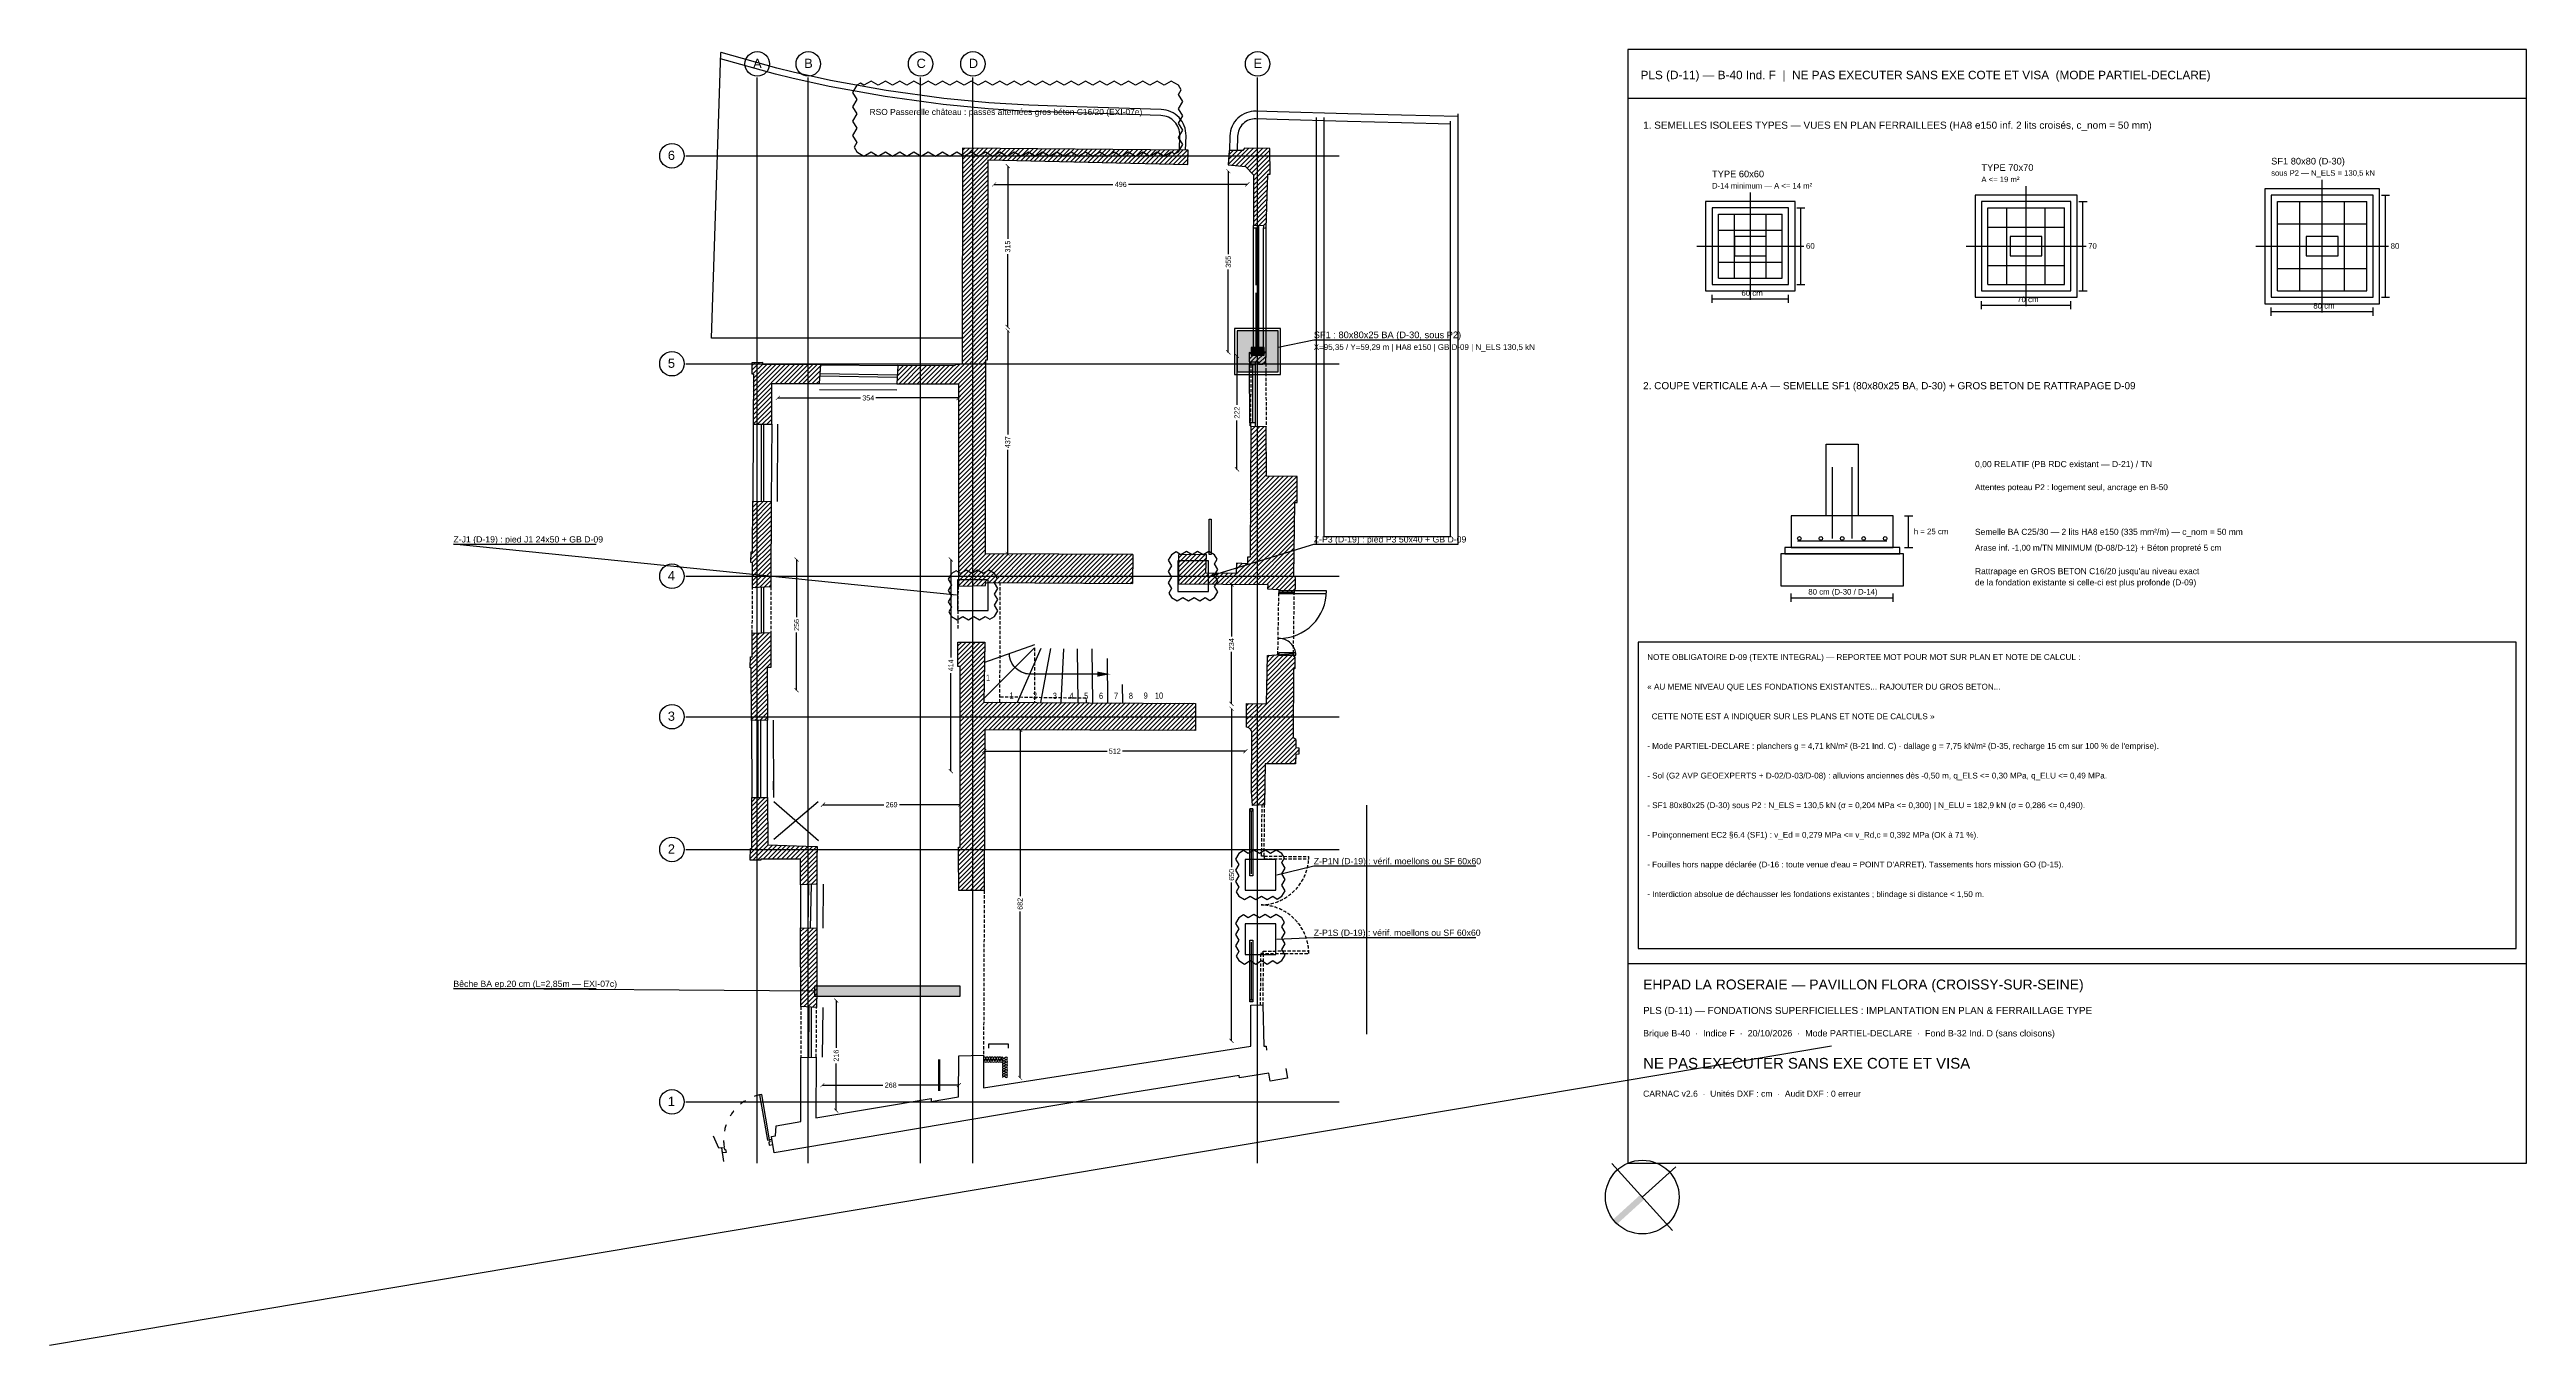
# Model space of a CAD drawing. Header units: centimetres. Extents: x 7169 to 12020, y 3983 to 6520.
import ezdxf

# ---------------------------------------------------------------- set-up
doc = ezdxf.new("R2010")
doc.units = ezdxf.units.CM
doc.linetypes.add('CACHE', pattern=[9.525, 6.35, -3.175])
doc.linetypes.add('PROJECTION', pattern=[0.3, 0.12, -0.18])
for name, color, linetype in [('010_mur', 8, 'Continuous'), ('030_menuiserie', 9, 'Continuous'), ('070_trait-fin', 9, 'Continuous'), ('075_cotation', 9, 'Continuous'), ('097_traits-fins-005', 4, 'Continuous'), ('FOND-ACIER-INF', 3, 'Continuous'), ('FOND-ACIER-SUP', 4, 'Continuous'), ('FOND-AXES', 1, 'Continuous'), ('FOND-CARTOUCHE', 7, 'Continuous'), ('FOND-COFFRAGE', 5, 'Continuous'), ('FOND-COTATION', 8, 'Continuous'), ('FOND-GROS-BETON', 30, 'Continuous'), ('FOND-HABILLAGE-TEXTE', 7, 'Continuous'), ('FOND-HYP-D19', 6, 'Continuous')]:
    doc.layers.add(name, color=color, linetype=linetype)
doc.styles.add('ARIAL', font='arial.ttf')
doc.styles.add('clem', font='swissc.ttf')
doc.styles.get("Standard").update_dxf_attribs({"font": 'arial.ttf'})
doc.dimstyles.get("Standard").update_dxf_attribs({"dimtxt": 10, "dimasz": 8, "dimexe": 50, "dimexo": 20, "dimgap": 4, "dimtad": 1, "dimdec": 0, "dimrnd": 0.5, "dimzin": 9, "dimtxsty": 'Standard', "dimblk": 'ARCHTICK', "dimcen": 0, "dimse1": 1, "dimse2": 1, "dimclrd": 4, "dimclre": 4, "dimclrt": 4, "dimazin": 3, "dimtfac": 1, "dimtdec": 0, "dimtmove": 2, "dimatfit": 3, "dimldrblk": 'NONE', "dimlwd": -1})
pattern_1 = [(45.21487, (-11671.396, -4335.0017), (-4.5069355, 4.4732575), [])]

msp = doc.modelspace()

# ---------------------------------------------------------------- texts
at = {"layer": '070_trait-fin', "style": 'clem'}
for s, p in [('1', (9003.1, 5284.2)), ('1', (9049.2, 5249.5)), ('2', (9095, 5249.5)), ('3', (9134, 5248.9)), ('4', (9166.6, 5248.9)), ('5', (9195.3, 5248.9)), ('6', (9224.4, 5248.9)), ('7', (9253.9, 5248.9)), ('8', (9282.9, 5248.9)), ('9', (9311.9, 5249.3)), ('10', (9334, 5249.3))]:
    msp.add_text(s, height=12, dxfattribs=at).set_placement(p)
at = {"layer": 'FOND-ACIER-INF'}
msp.add_text('Semelle BA C25/30 — 2 lits HA8 e150 (335 mm²/m) — c_nom = 50 mm', height=11.8, dxfattribs=at).set_placement((10940, 5570))
at = {"layer": 'FOND-ACIER-SUP'}
msp.add_text('Attentes poteau P2 : logement seul, ancrage en B-50', height=11.5, dxfattribs=at).set_placement((10940, 5657.5))
at = {"layer": 'FOND-AXES'}
for s, height, p in [('A', 18, (8547, 6484)), ('B', 18, (8647, 6484)), ('C', 18, (8867, 6484)), ('D', 18, (8969.5, 6484)), ('E', 18, (9527, 6484)), ('PLS (D-11) — B-40 Ind. F  |  NE PAS EXECUTER SANS EXE COTE ET VISA  (MODE PARTIEL-DECLARE)', 16.5, (10285, 6462)), ('6', 18, (8380, 6304)), ('5', 18, (8380, 5897)), ('0,00 RELATIF (PB RDC existant — D-21) / TN', 12, (10940, 5702.5)), ('4', 18, (8380, 5481)), ('NOTE OBLIGATOIRE D-09 (TEXTE INTEGRAL) — REPORTEE MOT POUR MOT SUR PLAN ET NOTE DE CALCUL :', 11.4, (10298, 5325)), ('« AU MEME NIVEAU QUE LES FONDATIONS EXISTANTES... RAJOUTER DU GROS BETON...', 11.4, (10298, 5267)), ('3', 18, (8380, 5206)), ('  CETTE NOTE EST A INDIQUER SUR LES PLANS ET NOTE DE CALCULS »', 11.4, (10298, 5209)), ('2', 18, (8380, 4946.1)), ('NE PAS EXECUTER SANS EXE COTE ET VISA', 21, (10290, 4525)), ('1', 18, (8380, 4452))]:
    msp.add_text(s, height=height, dxfattribs=at).set_placement(p)
at = {"layer": 'FOND-CARTOUCHE'}
for s, height, p in [('EHPAD LA ROSERAIE — PAVILLON FLORA (CROISSY-SUR-SEINE)', 19.5, (10290, 4680)), ('PLS (D-11) — FONDATIONS SUPERFICIELLES : IMPLANTATION EN PLAN & FERRAILLAGE TYPE', 13.8, (10290, 4632)), ('Brique B-40  ·  Indice F  ·  20/10/2026  ·  Mode PARTIEL-DECLARE  ·  Fond B-32 Ind. D (sans cloisons)', 12.5, (10290, 4588)), ('CARNAC v2.6  ·  Unités DXF : cm  ·  Audit DXF : 0 erreur', 12, (10290, 4470))]:
    msp.add_text(s, height=height, dxfattribs=at).set_placement(p)
at = {"layer": 'FOND-COFFRAGE'}
for s, height, p in [('SF1 80x80 (D-30)', 13, (11520, 6295)), ('TYPE 60x60', 13, (10425, 6270)), ('TYPE 70x70', 13, (10952.5, 6282.5)), ('SF1 : 80x80x25 BA (D-30, sous P2)', 13, (9645, 5955)), ('Arase inf. -1,00 m/TN MINIMUM (D-08/D-12) + Béton propreté 5 cm', 11.5, (10940, 5539)), ('Bêche BA ep.20 cm (L=2,85m — EXI-07c)', 12.2, (7960, 4685))]:
    msp.add_text(s, height=height, dxfattribs=at).set_placement(p)
at = {"layer": 'FOND-COTATION'}
for s, p in [('60', (10609, 6130)), ('70', (11161.5, 6130)), ('80', (11754, 6130)), ('60 cm', (10482.5, 6038)), ('70 cm', (11022.5, 6025.5)), ('80 cm', (11602.5, 6013)), ('h = 25 cm', (10820, 5571.2)), ('80 cm (D-30 / D-14)', (10613.5, 5453))]:
    msp.add_text(s, height=11, dxfattribs=at).set_placement(p)
at = {"layer": 'FOND-GROS-BETON'}
for s, p in [('RSO Passerelle château : passes alternées gros béton C16/20 (EXI-07e)', (8775, 6392)), ('de la fondation existante si celle-ci est plus profonde (D-09)', (10940, 5471)), ("Rattrapage en GROS BETON C16/20 jusqu'au niveau exact", (10940, 5493))]:
    msp.add_text(s, height=11.8, dxfattribs=at).set_placement(p)
at = {"layer": 'FOND-HABILLAGE-TEXTE'}
for s, height, p in [('1. SEMELLES ISOLEES TYPES — VUES EN PLAN FERRAILLEES (HA8 e150 inf. 2 lits croisés, c_nom = 50 mm)', 14, (10290, 6365)), ('D-14 minimum — A <= 14 m²', 10.8, (10425, 6248)), ('A <= 19 m²', 10.8, (10952.5, 6260.5)), ('sous P2 — N_ELS = 130,5 kN', 10.8, (11520, 6273)), ('X=95,35 / Y=59,29 m | HA8 e150 | GB D-09 | N_ELS 130,5 kN', 11.2, (9645, 5932)), ('2. COUPE VERTICALE A-A — SEMELLE SF1 (80x80x25 BA, D-30) + GROS BETON DE RATTRAPAGE D-09', 14, (10290, 5855)), ("- Mode PARTIEL-DECLARE : planchers g = 4,71 kN/m² (B-21 Ind. C) · dallage g = 7,75 kN/m² (D-35, recharge 15 cm sur 100 % de l'emprise).", 11.4, (10298, 5151)), ('- Sol (G2 AVP GEOEXPERTS + D-02/D-03/D-08) : alluvions anciennes dès -0,50 m, q_ELS <= 0,30 MPa, q_ELU <= 0,49 MPa.', 11.4, (10298, 5093)), ('- SF1 80x80x25 (D-30) sous P2 : N_ELS = 130,5 kN (σ = 0,204 MPa <= 0,300) | N_ELU = 182,9 kN (σ = 0,286 <= 0,490).', 11.4, (10298, 5035)), ('- Poinçonnement EC2 §6.4 (SF1) : v_Ed = 0,279 MPa <= v_Rd,c = 0,392 MPa (OK à 71 %).', 11.4, (10298, 4977)), ("- Fouilles hors nappe déclarée (D-16 : toute venue d'eau = POINT D'ARRET). Tassements hors mission GO (D-15).", 11.4, (10298, 4919)), ('- Interdiction absolue de déchausser les fondations existantes ; blindage si distance < 1,50 m.', 11.4, (10298, 4861))]:
    msp.add_text(s, height=height, dxfattribs=at).set_placement(p)
at = {"layer": 'FOND-HYP-D19'}
for s, p in [('Z-J1 (D-19) : pied J1 24x50 + GB D-09', (7960, 5555)), ('Z-P3 (D-19) : pied P3 50x40 + GB D-09', (9645, 5555)), ('Z-P1N (D-19) : vérif. moellons ou SF 60x60', (9645, 4925)), ('Z-P1S (D-19) : vérif. moellons ou SF 60x60', (9645, 4785))]:
    msp.add_text(s, height=12.2, dxfattribs=at).set_placement(p)

# ---------------------------------------------------------------- blocks, each defined once
blk = doc.blocks.new('*U1201')
for points in [[(0.05, -0.042), (0.05, 0), (0, 0), (0, -0.072), (0.035, -0.072), (0.035, -0.042)], [(0.065, -0.072), (0.035, -0.072), (0.035, -0.721), (0.065, -0.721)], [(0.668, -0.042), (0.668, 0), (0.718, 0), (0.718, -0.072), (0.683, -0.072), (0.683, -0.042)]]:
    blk.add_lwpolyline(points, close=True)
at = {"linetype": 'PROJECTION', "ltscale": 0.75}
blk.add_arc((0.035, -0.073), 0.648, 271.6999, 0.0451, dxfattribs=at)
blk = doc.blocks.new('Murs porteurs selon geometre projet')
at = {"layer": '010_mur'}
h = blk.add_hatch(dxfattribs=at)
h.set_pattern_fill('ANSI31', color=4, scale=2, angle=0.2149)
h.set_pattern_definition(pattern_1)
edge = h.paths.add_edge_path()
edge.add_line((-2690.4, 1231.6), (-2691.2, 1611.5))
edge.add_line((-2691.2, 1611.5), (-2687.8, 1611.5))
edge.add_line((-2687.8, 1611.5), (-2687.8, 1622.5))
edge.add_line((-2687.8, 1622.5), (-2688.1, 2002.9))
edge.add_line((-2688.1, 2002.9), (-2296.6, 1995))
edge.add_line((-2296.6, 1995), (-2296.1, 2023.3))
edge.add_line((-2296.1, 2023.3), (-2738, 2025.7))
edge.add_line((-2738, 2025.7), (-2737.5, 1602.6))
edge.add_line((-2737.5, 1602.6), (-2751, 1601.5))
edge.add_line((-2751, 1601.5), (-2751.6, 1599.2))
edge.add_line((-2751.6, 1599.2), (-2863.1, 1599.6))
edge.add_line((-2863.1, 1599.6), (-2865, 1564))
edge.add_line((-2865, 1564), (-2812.9, 1564))
edge.add_line((-2812.9, 1564), (-2744, 1564.3))
edge.add_line((-2744, 1564.3), (-2743.6, 1435.3))
edge.add_line((-2743.6, 1435.3), (-2743.1, 1231.5))
edge.add_line((-2743.1, 1231.5), (-2690.5, 1231.6))
h = blk.add_hatch(dxfattribs=at)
h.set_pattern_fill('ANSI31', color=4, scale=2, angle=0.2149)
h.set_pattern_definition(pattern_1)
h.paths.add_polyline_path([(-2168, 1876.3), (-2147.9, 1877.1), (-2148, 1871.7), (-2142.6, 1871.4), (-2140.1, 1976.7), (-2135.7, 1976.8), (-2136.1, 2027.4), (-2185.7, 2027.4), (-2189, 2022.9), (-2216.2, 2023.2), (-2217.6, 1994.6), (-2183.9, 1992), (-2168, 1975.6)])
h = blk.add_hatch(dxfattribs=at)
h.set_pattern_fill('ANSI31', color=4, scale=2, angle=0.2149)
h.set_pattern_definition(pattern_1)
h.paths.add_polyline_path([(-3146.2, 1483.5), (-3109.8, 1483.8), (-3109.7, 1563.6), (-3016.4, 1563.7), (-3013.7, 1600.2), (-3126.8, 1600.6), (-3127.9, 1604.3), (-3149, 1603.9), (-3149, 1582.1), (-3146.1, 1581.8)])
at = {"layer": '010_mur', "lineweight": 5}
h = blk.add_hatch(dxfattribs=at)
h.set_pattern_fill('ANSI31', color=4, scale=2, angle=0.2149)
h.set_pattern_definition(pattern_1)
h.paths.add_polyline_path([(-2175.2, 1627.8), (-2175.3, 1609.2), (-2156.6, 1609.1), (-2156.6, 1605.1), (-2148.2, 1605), (-2148.1, 1607.1), (-2142.8, 1606.8), (-2141.9, 1628.5), (-2148.1, 1629), (-2148.6, 1626.7)])
at = {"layer": '010_mur'}
h = blk.add_hatch(dxfattribs=at)
h.set_pattern_fill('ANSI31', color=4, scale=2, angle=0.2149)
h.set_pattern_definition(pattern_1)
h.paths.add_polyline_path([(-2402.1, 1174.5), (-2402.1, 1231.5), (-2690.5, 1231.6), (-2743.1, 1231.5), (-2743, 1168.1), (-2689.7, 1169.7), (-2689.6, 1175.2)])
h.paths.add_polyline_path([(-2311.9, 1231.4), (-2311.9, 1174.1), (-2137.3, 1173.5), (-2137.4, 1165.4), (-2115.1, 1163.6), (-2115.3, 1158.5), (-2085, 1158.7), (-2084.9, 1163.1), (-2082.9, 1165.1), (-2083, 1187.2), (-2086.2, 1189.8), (-2084.6, 1334.1), (-2080.1, 1334.5), (-2080.2, 1385.4), (-2140.1, 1385.4), (-2141.3, 1482.5), (-2171.6, 1483), (-2172.1, 1226.7), (-2176.8, 1226.9), (-2177.1, 1214.1), (-2198.3, 1215.1), (-2198.9, 1195), (-2258.6, 1195.1), (-2257.3, 1231.6)])
h = blk.add_hatch(dxfattribs=at)
h.set_pattern_fill('ANSI31', color=4, scale=2, angle=0.2149)
h.set_pattern_definition(pattern_1)
h.paths.add_polyline_path([(-3146.2, 1163.3), (-3146.2, 1212.5), (-3149.8, 1212.7), (-3149.1, 1233.4), (-3146.3, 1233.6), (-3146.3, 1332.6), (-3110, 1332.5), (-3110.2, 1165.1)])
h = blk.add_hatch(dxfattribs=at)
h.set_pattern_fill('ANSI31', color=4, scale=2, angle=0.2149)
h.set_pattern_definition(pattern_1)
h.paths.add_polyline_path([(-3109.7, 1007.7), (-3109.7, 1024.5), (-3110.3, 1075.8), (-3146.3, 1074.4), (-3146.4, 1028.5), (-3149.4, 1028.3), (-3150.4, 1006.7), (-3148, 1006.5), (-3147.3, 903.4), (-3116, 904.4), (-3116.6, 1007.6)])
h = blk.add_hatch(dxfattribs=at)
h.set_pattern_fill('ANSI31', color=4, scale=2, angle=0.2149)
h.set_pattern_definition(pattern_1)
edge = h.paths.add_edge_path()
edge.add_line((-2177.9, 940.2), (-2138.4, 940.1))
edge.add_line((-2138.4, 940.1), (-2137.2, 1034.8))
edge.add_line((-2137.2, 1034.8), (-2086.3, 1039))
edge.add_line((-2086.3, 1039), (-2086.4, 1034.4))
edge.add_line((-2086.4, 1034.4), (-2083.9, 1032))
edge.add_line((-2083.9, 1032), (-2083.6, 1009.2))
edge.add_line((-2083.6, 1009.2), (-2086.1, 1007.6))
edge.add_line((-2086.1, 1007.6), (-2086.4, 874.9))
edge.add_arc((-2083, 876.4), 3.71, 204.38, 256.8367)
edge.add_arc((-2084.7, 869.3), 3.64, -0.6892, 76.8367, ccw=False)
edge.add_line((-2081, 869.2), (-2080.8, 854.8))
edge.add_line((-2080.8, 854.8), (-2074.8, 854.2))
edge.add_line((-2074.8, 854.2), (-2075, 841.6))
edge.add_line((-2075, 841.6), (-2081, 840.8))
edge.add_line((-2081, 840.8), (-2081.6, 822.5))
edge.add_line((-2081.6, 822.5), (-2141.2, 822.7))
edge.add_line((-2141.2, 822.7), (-2141.6, 741.9))
edge.add_line((-2141.6, 741.9), (-2165.7, 740.7))
edge.add_line((-2165.7, 740.7), (-2167.7, 767.9))
edge.add_line((-2167.7, 767.9), (-2167.4, 879.3))
edge.add_arc((-2179.1, 882.2), 12.1, 346.1269, 443.5219)
edge.add_line((-2177.7, 894.2), (-2177.9, 940.2))
h.paths.add_polyline_path([(-2737.4, 657), (-2738.9, 1010.5), (-2743.4, 1010.5), (-2743.5, 1024.6), (-2743.4, 1058.6), (-2690.8, 1058.7), (-2692.2, 941.1), (-2277.5, 940.4), (-2277.3, 887), (-2601.4, 887.2), (-2690.1, 887.2), (-2690.2, 572.6), (-2740.2, 572.2), (-2740.5, 643.2), (-2740.6, 657)])
h = blk.add_hatch(dxfattribs=at)
h.set_pattern_fill('ANSI31', color=4, scale=2, angle=0.2149)
h.set_pattern_definition(pattern_1)
h.paths.add_polyline_path([(-3017.6, 657.2), (-3018, 634.4), (-3017.9, 583.4), (-3049.8, 582.3), (-3050.1, 632.4), (-3127.8, 632.4), (-3128, 630.1), (-3149.1, 630.3), (-3148.5, 652.7), (-3145.5, 652.8), (-3146.2, 753), (-3115.1, 752.9), (-3114.5, 660), (-3021.1, 657.1)])
at = {"layer": '010_mur', "lineweight": 5}
h = blk.add_hatch(dxfattribs=at)
h.set_pattern_fill('ANSI31', color=4, scale=2, angle=0.2149)
h.set_pattern_definition(pattern_1)
h.paths.add_polyline_path([(-3017.3, 375), (-3017.5, 342.5), (-3048.7, 343.9), (-3049.4, 497.7), (-3017.8, 497.6), (-3017.6, 382.3)])
at = {"layer": '010_mur', "flags": 128}
for points in [[(-2690.4, 1231.6), (-2691.2, 1611.5), (-2687.8, 1611.5), (-2687.8, 1622.5), (-2688.1, 2002.9), (-2296.6, 1995), (-2296.1, 2023.3), (-2738, 2025.7), (-2737.5, 1602.6), (-2751, 1601.5), (-2751.6, 1599.2), (-2863.1, 1599.6), (-2865, 1564), (-2812.9, 1564), (-2744, 1564.3), (-2743.6, 1435.3), (-2743.1, 1231.5)], [(-2311.9, 1174), (-2137.3, 1173.5), (-2137.4, 1165.4), (-2115.1, 1163.6), (-2115.3, 1158.5), (-2085, 1158.7), (-2084.9, 1163.1), (-2082.9, 1165.1), (-2083, 1187.2), (-2086.2, 1189.8), (-2084.6, 1334.1), (-2080.1, 1334.5), (-2080.2, 1385.4), (-2140.1, 1385.4), (-2141.3, 1482.5), (-2171.6, 1483), (-2172.1, 1226.7), (-2176.8, 1226.9), (-2177.1, 1214.1), (-2198.3, 1215.1), (-2198.9, 1195), (-2258.6, 1195.1), (-2257.3, 1231.6), (-2311.9, 1231.3)], [(-3146.2, 1163.3), (-3146.2, 1212.5), (-3149.8, 1212.7), (-3149.1, 1233.4), (-3146.3, 1233.6), (-3146.3, 1332.6), (-3110, 1332.5), (-3110.2, 1165.1), (-3146.2, 1163.3)], [(-2743.1, 1231.5), (-2743, 1168.1), (-2689.7, 1169.7)], [(-2401.9, 1231.3), (-2690.5, 1231.6)], [(-2401.9, 1231.3), (-2401.9, 1174.3)], [(-2311.9, 1231.3), (-2311.9, 1174)], [(-2689.7, 1169.7), (-2689.6, 1175.2), (-2401.9, 1174.3)], [(-3147.3, 903.4), (-3148, 1006.5), (-3150.4, 1006.7), (-3149.4, 1028.3), (-3146.4, 1028.5), (-3146.3, 1074.4), (-3110.3, 1075.8), (-3109.7, 1024.5), (-3109.7, 1007.7), (-3116.6, 1007.6)], [(-2737.4, 657), (-2738.9, 1010.5), (-2743.4, 1010.5), (-2743.5, 1024.6), (-2743.4, 1058.6), (-2690.8, 1058.7), (-2692.2, 941.1), (-2277.5, 940.4), (-2277.3, 887), (-2690.1, 887.2), (-2690.2, 572.6), (-2740.2, 572.2), (-2740.5, 643.2), (-2740.6, 657), (-2737.4, 657)], [(-3116.6, 1007.6), (-3116, 904.4), (-3147.3, 903.4)], [(-2690.6, 659.5), (-2690.1, 659.5)], [(-3017.3, 375), (-3017.5, 342.5), (-3048.7, 343.9), (-3049.4, 497.7), (-3017.8, 497.6), (-3017.6, 382.3), (-3017.3, 375)]]:
    blk.add_lwpolyline(points, dxfattribs=at)
for points in [[(-2168, 1876.3), (-2147.9, 1877.1), (-2148, 1871.7), (-2142.6, 1871.4), (-2140.1, 1976.7), (-2135.7, 1976.8), (-2136.1, 2027.4), (-2185.7, 2027.4), (-2189, 2022.9), (-2216.2, 2023.2), (-2217.6, 1994.6), (-2183.9, 1992), (-2168, 1975.6)], [(-3146.2, 1483.5), (-3109.8, 1483.8), (-3109.7, 1563.6), (-3016.4, 1563.7), (-3013.7, 1600.2), (-3126.8, 1600.6), (-3127.9, 1604.3), (-3149, 1603.9), (-3149, 1582.1), (-3146.1, 1581.8)], [(-2175.2, 1627.8), (-2175.3, 1609.2), (-2156.6, 1609.1), (-2156.6, 1605.1), (-2148.2, 1605), (-2148.1, 1607.1), (-2142.8, 1606.8), (-2141.9, 1628.5), (-2148.1, 1629), (-2148.6, 1626.7)], [(-3017.6, 657.2), (-3018, 634.4), (-3017.9, 583.4), (-3049.8, 582.3), (-3050.1, 632.4), (-3127.8, 632.4), (-3128, 630.1), (-3149.1, 630.3), (-3148.5, 652.7), (-3145.5, 652.8), (-3146.2, 753), (-3115.1, 752.9), (-3114.5, 660), (-3021.1, 657.1)]]:
    blk.add_lwpolyline(points, close=True, dxfattribs=at)
blk.add_lwpolyline([(-2177.9, 940.2), (-2138.4, 940.1), (-2137.2, 1034.8), (-2086.3, 1039), (-2086.4, 1034.4), (-2083.9, 1032), (-2083.6, 1009.2), (-2086.1, 1007.6), (-2086.4, 874.9, 0.232968), (-2083.9, 872.8, -0.351792), (-2081, 869.2), (-2080.8, 854.8), (-2074.8, 854.2), (-2075, 841.6), (-2081, 840.8), (-2081.6, 822.5), (-2141.2, 822.7), (-2141.6, 741.9), (-2165.7, 740.7), (-2167.7, 767.9), (-2167.4, 879.3, 0.452542), (-2177.7, 894.2)], format="xyb", close=True, dxfattribs=at)
at = {"layer": '030_menuiserie', "flags": 128}
for points in [[(-2147.2, 1629), (-2148, 1871.7)], [(-2141.9, 1628.5), (-2143, 1871.4)], [(-2864.3, 1575.9), (-3015.4, 1577.8)], [(-2864.3, 1580.9), (-3015.3, 1582.8)], [(-3129.5, 1332.5), (-3129.9, 1483.7)], [(-3124.5, 1332.5), (-3124.9, 1483.7)], [(-3133.6, 752.9), (-3134.2, 903.9)], [(-3128.6, 752.9), (-3129.2, 904)], [(-3034.1, 583.1), (-3035.6, 497.7)], [(-3029.1, 583), (-3030.6, 497.6)]]:
    blk.add_lwpolyline(points, dxfattribs=at)
at = {"layer": '030_menuiserie'}
blk.add_lwpolyline([(-2082.1, 1040.2), (-2114.7, 1040.1), (-2114.7, 1035.1), (-2081.7, 1035.2, 0.414214), (-2114.8, 1068.1, 0.414214), (-2022.1, 1161.4), (-2115.1, 1161.1), (-2115.1, 1156.1), (-2022.1, 1156.4)], format="xyb", dxfattribs=at)
at = {"layer": '070_trait-fin', "linetype": 'CACHE'}
for p, q in [((-2148.3, 450.9), (-2053.9, 451.8)), ((-2143.3, 455.9), (-2054, 456.8))]:
    blk.add_line(p, q, dxfattribs=at)
at = {"layer": '070_trait-fin', "linetype": 'CACHE', "flags": 128}
for points in [[(-2171.6, 1483), (-2171, 1609.2)], [(-2142.8, 1606.8), (-2141.3, 1482.5)], [(-3110.2, 1165.1), (-3110.3, 1075.8)], [(-2743.4, 1085.2), (-2743, 1168.1)], [(-2660.7, 941.1), (-2661.4, 1175.1)], [(-3146.3, 1074.4), (-3146.2, 1163.3)], [(-2116.8, 1036.5), (-2115.3, 1158.5)], [(-2086.3, 1039), (-2085, 1158.7)], [(-2491.3, 940.8), (-2491.2, 949.4), (-2660.7, 951.3)], [(-2690.2, 572.6), (-2690.3, 250.4)], [(-3048.7, 343.9), (-3048.3, 244.2)], [(-3017.9, 244.9), (-3017.5, 342.5)]]:
    blk.add_lwpolyline(points, dxfattribs=at)
at = {"layer": '070_trait-fin', "color": 7, "true_color": 0xffffff}
for points in [[(-3016.4, 1563.7), (-2865, 1564)], [(-3109.8, 1483.8), (-3110, 1332.5)], [(-3115.1, 752.9), (-3116, 904.4)], [(-3017.9, 583.4), (-3017.8, 497.6)]]:
    blk.add_lwpolyline(points, dxfattribs=at)
at = {"layer": '070_trait-fin'}
for points in [[(-3013.7, 1600.2), (-2863.1, 1599.6)], [(-3146.2, 1483.5), (-3146.3, 1332.6)], [(-3049.8, 582.3), (-3049.4, 497.7)]]:
    blk.add_lwpolyline(points, dxfattribs=at)
at = {"layer": '070_trait-fin', "flags": 128}
for points in [[(-2593.5, 1047.9), (-2692.1, 948.6)], [(-2692.1, 948.6), (-2593.5, 1047.9)], [(-2581.3, 1046.7), (-2626.9, 941)], [(-2562.3, 1046.6), (-2581.6, 940.9)], [(-2536.7, 1046.4), (-2541.2, 940.8)], [(-2509.7, 1046.3), (-2508.1, 940.8)], [(-2480.9, 1046.2), (-2479.4, 940.7)], [(-2451.1, 1027.2), (-2450.3, 940.7)], [(-2551.9, 996.9), (-2470.2, 996.9)], [(-2421.3, 976.9), (-2420.7, 940.6)], [(-3147.3, 903.4), (-3146.2, 753)]]:
    blk.add_lwpolyline(points, dxfattribs=at)
blk.add_lwpolyline([(-2470.2, 996.9, 10, 0, 0), (-2444.9, 996.9, 0, 0, 0)], format="xyseb", dxfattribs=at)
at = {"layer": '070_trait-fin', "linetype": 'CACHE'}
for points in [[(-2147.2, 641.7), (-2146.6, 741.9)], [(-2142.2, 641.6), (-2141.6, 741.9)], [(-2142.2, 641.6), (-2147.2, 641.7)], [(-2142.2, 641.6), (-2054.6, 641.5)], [(-2142.2, 641.6), (-2142.2, 636.6)], [(-2142.2, 636.6), (-2054.6, 636.5)], [(-2148.3, 450.9), (-2148.9, 350.7)], [(-2143.3, 450.9), (-2148.3, 450.9)], [(-2143.3, 451), (-2143.9, 350.7)], [(-2143.3, 451), (-2143.4, 455.9)]]:
    blk.add_lwpolyline(points, dxfattribs=at)
for centre, start, end in [((-2150.1, 641.7), 271.3776, 359.8812), ((-2149.3, 450.9), 0.5485, 89.0522)]:
    blk.add_arc(centre, 95.4, start, end, dxfattribs=at)
at = {"layer": '030_menuiserie', "xscale": 138.550195075006, "yscale": 138.550195075006, "zscale": 138.550195075006, "rotation": 189.9168593396885}
blk.add_blockref('*U1201', (-3102.5, 73.8), dxfattribs=at)
blk = doc.blocks.new('NORD')
for p, q in [((-149.9, 0), (149.9, 0)), ((0, 0), (0, -149.9))]:
    blk.add_line(p, q)
blk.add_circle((0, 0), 122.5)
blk.add_solid([(-10, 122.1), (10, 122.1), (-10, 0), (10, 0)])
blk = doc.blocks.new('*U1019')
at = {"layer": '097_traits-fins-005', "linetype": 'Continuous'}
for p, q in [((-2, 1), (-0.5, -1)), ((2, 1), (0.5, -1))]:
    blk.add_line(p, q, dxfattribs=at)
for centre, radius, start, end in [((0, 2.5), 2.51, 322.5484, 216.2881), ((-2.5, -2.5), 2.51, 269.4183, 36.2881), ((2.5, -2.5), 2.48, 142.7235, 269.8189)]:
    blk.add_arc(centre, radius, start, end, dxfattribs=at)
blk = doc.blocks.new('*U1020')
at = {"layer": '075_cotation', "color": 0, "linetype": 'ByBlock', "lineweight": -2, "transparency": 16777216}
for p in [(0, 0), (5, 0), (10, 0), (15, 0), (20, 0), (25, 0), (30, 0), (35, 0)]:
    blk.add_blockref('*U1019', p, dxfattribs=at)
blk = doc.blocks.new('*U1021')
at = {"layer": '097_traits-fins-005', "linetype": 'Continuous'}
for p, q in [((-2, 1), (-0.5, -1)), ((2, 1), (0.5, -1))]:
    blk.add_line(p, q, dxfattribs=at)
for centre, radius, start, end in [((0, 2.5), 2.51, 322.5484, 216.2881), ((-2.5, -2.5), 2.51, 269.4183, 36.2881), ((2.5, -2.5), 2.48, 142.7235, 269.8189)]:
    blk.add_arc(centre, radius, start, end, dxfattribs=at)
blk = doc.blocks.new('*U1018')
at = {"layer": '075_cotation', "color": 0, "linetype": 'ByBlock', "lineweight": -2, "transparency": 16777216}
for p in [(0, 0), (5, 0), (10, 0), (15, 0), (20, 0), (25, 0), (30, 0)]:
    blk.add_blockref('*U1021', p, dxfattribs=at)
blk = doc.blocks.new('_ArchTick')
at = {"color": 0, "linetype": 'ByBlock', "const_width": 0.15}
blk.add_lwpolyline([(-0.5, -0.5), (0.5, 0.5)], dxfattribs=at)
blk = doc.blocks.new('*D1113')
at = {"layer": '075_cotation', "color": 4, "transparency": 16777216}
for p, q in [((8709.7, 4658.2), (8709.7, 4565.6)), ((8709.7, 4442.8), (8709.7, 4535.3))]:
    blk.add_line(p, q, dxfattribs=at)
at = {"layer": 'Defpoints', "color": 0, "transparency": 16777216}
for p in [(8683.4, 4658.2), (8681.7, 4442.8), (8709.7, 4442.8)]:
    blk.add_point(p, dxfattribs=at)
at = {"layer": '075_cotation', "color": 4, "transparency": 16777216, "xscale": 8, "yscale": 8, "zscale": 8}
for p, rotation in [((8709.7, 4658.2), 90), ((8709.7, 4442.8), 270)]:
    blk.add_blockref('_ArchTick', p, dxfattribs=dict(at, rotation=rotation))
at = {"layer": '075_cotation', "color": 4, "transparency": 16777216, "insert": (8709.7, 4550.5), "char_height": 10, "attachment_point": 5, "rotation": 90, "style": 'ARIAL'}
blk.add_mtext('\\A1;216', dxfattribs=at)
blk = doc.blocks.new('_None')
blk = doc.blocks.new('*D1121')
at = {"layer": '075_cotation', "color": 4, "transparency": 16777216}
for p, q in [((9019, 6256), (9251.7, 6256)), ((9514.9, 6256), (9282.2, 6256))]:
    blk.add_line(p, q, dxfattribs=at)
at = {"layer": 'Defpoints', "color": 0, "transparency": 16777216}
for p in [(9019, 6291.8), (9514.9, 6270), (9514.9, 6256)]:
    blk.add_point(p, dxfattribs=at)
at = {"layer": '075_cotation', "color": 4, "transparency": 16777216, "xscale": 8, "yscale": 8, "zscale": 8, "rotation": 180}
blk.add_blockref('_ArchTick', (9019, 6256), dxfattribs=at)
at = {"layer": '075_cotation', "color": 4, "transparency": 16777216, "xscale": 8, "yscale": 8, "zscale": 8}
blk.add_blockref('_ArchTick', (9514.9, 6256), dxfattribs=at)
at = {"layer": '075_cotation', "color": 4, "transparency": 16777216, "insert": (9267, 6256), "char_height": 10, "attachment_point": 5, "style": 'ARIAL'}
blk.add_mtext('\\A1;496', dxfattribs=at)
blk = doc.blocks.new('*D1126')
at = {"layer": '075_cotation', "color": 4, "transparency": 16777216}
for p, q in [((8934.2, 5521.7), (8934.2, 5329.8)), ((8934.2, 5107.5), (8934.2, 5299.4))]:
    blk.add_line(p, q, dxfattribs=at)
at = {"layer": 'Defpoints', "color": 0, "transparency": 16777216}
for p in [(8934.2, 5521.7), (8949.4, 5521.7), (8952.5, 5107.5)]:
    blk.add_point(p, dxfattribs=at)
at = {"layer": '075_cotation', "color": 4, "transparency": 16777216, "xscale": 8, "yscale": 8, "zscale": 8}
for p, rotation in [((8934.2, 5521.7), 90), ((8934.2, 5107.5), 270)]:
    blk.add_blockref('_ArchTick', p, dxfattribs=dict(at, rotation=rotation))
at = {"layer": '075_cotation', "color": 4, "transparency": 16777216, "insert": (8934.2, 5314.6), "char_height": 10, "attachment_point": 5, "rotation": 90, "style": 'ARIAL'}
blk.add_mtext('\\A1;414', dxfattribs=at)
blk = doc.blocks.new('*D1128')
at = {"layer": '075_cotation', "color": 4, "transparency": 16777216}
for p, q in [((9045.6, 6291.8), (9045.6, 6149.4)), ((9045.6, 5976.8), (9045.6, 6119.2))]:
    blk.add_line(p, q, dxfattribs=at)
at = {"layer": 'Defpoints', "color": 0, "transparency": 16777216}
for p in [(9045.6, 6291.8), (9047.9, 6291.8), (9018, 5976.8)]:
    blk.add_point(p, dxfattribs=at)
at = {"layer": '075_cotation', "color": 4, "transparency": 16777216, "xscale": 8, "yscale": 8, "zscale": 8}
for p, rotation in [((9045.6, 6291.8), 90), ((9045.6, 5976.8), 270)]:
    blk.add_blockref('_ArchTick', p, dxfattribs=dict(at, rotation=rotation))
at = {"layer": '075_cotation', "color": 4, "transparency": 16777216, "insert": (9045.6, 6134.3), "char_height": 10, "attachment_point": 5, "rotation": 90, "style": 'ARIAL'}
blk.add_mtext('\\A1;315', dxfattribs=at)
blk = doc.blocks.new('*D1132')
at = {"layer": '075_cotation', "color": 4, "transparency": 16777216}
for p, q in [((8595.5, 5838), (8757.5, 5838)), ((8949.5, 5838), (8787.5, 5838))]:
    blk.add_line(p, q, dxfattribs=at)
at = {"layer": 'Defpoints', "color": 0, "transparency": 16777216}
for p in [(8595.5, 5828.1), (8949.5, 5838), (8949.5, 5828.2)]:
    blk.add_point(p, dxfattribs=at)
at = {"layer": '075_cotation', "color": 4, "transparency": 16777216, "xscale": 8, "yscale": 8, "zscale": 8, "rotation": 180}
blk.add_blockref('_ArchTick', (8595.5, 5838), dxfattribs=at)
at = {"layer": '075_cotation', "color": 4, "transparency": 16777216, "xscale": 8, "yscale": 8, "zscale": 8}
blk.add_blockref('_ArchTick', (8949.5, 5838), dxfattribs=at)
at = {"layer": '075_cotation', "color": 4, "transparency": 16777216, "insert": (8772.5, 5838), "char_height": 10, "attachment_point": 5, "style": 'ARIAL'}
blk.add_mtext('\\A1;354', dxfattribs=at)
blk = doc.blocks.new('*D1134')
at = {"layer": '075_cotation', "color": 4, "transparency": 16777216}
for p, q in [((8999.5, 5146.5), (9240.3, 5146.5)), ((9511.1, 5146.5), (9270.3, 5146.5))]:
    blk.add_line(p, q, dxfattribs=at)
at = {"layer": 'Defpoints', "color": 0, "transparency": 16777216}
for p in [(9511.1, 5146.5), (8999.5, 5113.7), (9511.1, 5113.8)]:
    blk.add_point(p, dxfattribs=at)
at = {"layer": '075_cotation', "color": 4, "transparency": 16777216, "xscale": 8, "yscale": 8, "zscale": 8, "rotation": 180}
blk.add_blockref('_ArchTick', (8999.5, 5146.5), dxfattribs=at)
at = {"layer": '075_cotation', "color": 4, "transparency": 16777216, "xscale": 8, "yscale": 8, "zscale": 8}
blk.add_blockref('_ArchTick', (9511.1, 5146.5), dxfattribs=at)
at = {"layer": '075_cotation', "color": 4, "transparency": 16777216, "insert": (9255.3, 5146.5), "char_height": 10, "attachment_point": 5, "style": 'ARIAL'}
blk.add_mtext('\\A1;512', dxfattribs=at)
blk = doc.blocks.new('*D1135')
at = {"layer": '075_cotation', "color": 4, "transparency": 16777216}
for p, q in [((9484, 5229.6), (9484, 4919.6)), ((9484, 4579.4), (9484, 4889.5))]:
    blk.add_line(p, q, dxfattribs=at)
at = {"layer": 'Defpoints', "color": 0, "transparency": 16777216}
for p in [(9423.2, 5229.6), (9484, 5229.6), (9509.5, 4579.4)]:
    blk.add_point(p, dxfattribs=at)
at = {"layer": '075_cotation', "color": 4, "transparency": 16777216, "xscale": 8, "yscale": 8, "zscale": 8}
for p, rotation in [((9484, 5229.6), 90), ((9484, 4579.4), 270)]:
    blk.add_blockref('_ArchTick', p, dxfattribs=dict(at, rotation=rotation))
at = {"layer": '075_cotation', "color": 4, "transparency": 16777216, "insert": (9484, 4904.5), "char_height": 10, "attachment_point": 5, "rotation": 90, "style": 'ARIAL'}
blk.add_mtext('\\A1;650', dxfattribs=at)
blk = doc.blocks.new('*D1137')
at = {"layer": '075_cotation', "color": 4, "transparency": 16777216}
for p, q in [((9045.6, 5969.8), (9045.6, 5766.6)), ((9045.6, 5532.8), (9045.6, 5736.1))]:
    blk.add_line(p, q, dxfattribs=at)
at = {"layer": 'Defpoints', "color": 0, "transparency": 16777216}
for p in [(9018, 5969.8), (9045.6, 5969.8), (9021.2, 5532.8)]:
    blk.add_point(p, dxfattribs=at)
at = {"layer": '075_cotation', "color": 4, "transparency": 16777216, "xscale": 8, "yscale": 8, "zscale": 8}
for p, rotation in [((9045.6, 5969.8), 90), ((9045.6, 5532.8), 270)]:
    blk.add_blockref('_ArchTick', p, dxfattribs=dict(at, rotation=rotation))
at = {"layer": '075_cotation', "color": 4, "transparency": 16777216, "insert": (9045.6, 5751.3), "char_height": 10, "attachment_point": 5, "rotation": 90, "style": 'ARIAL'}
blk.add_mtext('\\A1;437', dxfattribs=at)
blk = doc.blocks.new('*D1139')
at = {"layer": '075_cotation', "color": 4, "transparency": 16777216}
for p, q in [((8683.9, 5041.7), (8803.1, 5041.7)), ((8952.5, 5041.7), (8833.4, 5041.7))]:
    blk.add_line(p, q, dxfattribs=at)
at = {"layer": 'Defpoints', "color": 0, "transparency": 16777216}
for p in [(8952.5, 5167.9), (8952.5, 5041.7), (8683.9, 4971.3)]:
    blk.add_point(p, dxfattribs=at)
at = {"layer": '075_cotation', "color": 4, "transparency": 16777216, "xscale": 8, "yscale": 8, "zscale": 8, "rotation": 180}
blk.add_blockref('_ArchTick', (8683.9, 5041.7), dxfattribs=at)
at = {"layer": '075_cotation', "color": 4, "transparency": 16777216, "xscale": 8, "yscale": 8, "zscale": 8}
blk.add_blockref('_ArchTick', (8952.5, 5041.7), dxfattribs=at)
at = {"layer": '075_cotation', "color": 4, "transparency": 16777216, "insert": (8818.2, 5041.7), "char_height": 10, "attachment_point": 5, "style": 'ARIAL'}
blk.add_mtext('\\A1;269', dxfattribs=at)
blk = doc.blocks.new('*D1144')
at = {"layer": '075_cotation', "color": 4, "transparency": 16777216}
for p, q in [((8682.6, 4492.7), (8801.2, 4492.7)), ((8950.1, 4492.7), (8831.5, 4492.7))]:
    blk.add_line(p, q, dxfattribs=at)
at = {"layer": 'Defpoints', "color": 0, "transparency": 16777216}
for p in [(8682.6, 4547.4), (8950.1, 4550), (8682.6, 4492.7)]:
    blk.add_point(p, dxfattribs=at)
at = {"layer": '075_cotation', "color": 4, "transparency": 16777216, "xscale": 8, "yscale": 8, "zscale": 8, "rotation": 180}
blk.add_blockref('_ArchTick', (8682.6, 4492.7), dxfattribs=at)
at = {"layer": '075_cotation', "color": 4, "transparency": 16777216, "xscale": 8, "yscale": 8, "zscale": 8}
blk.add_blockref('_ArchTick', (8950.1, 4492.7), dxfattribs=at)
at = {"layer": '075_cotation', "color": 4, "transparency": 16777216, "insert": (8816.4, 4492.7), "char_height": 10, "attachment_point": 5, "style": 'ARIAL'}
blk.add_mtext('\\A1;268', dxfattribs=at)
blk = doc.blocks.new('*D1146')
at = {"layer": '075_cotation', "color": 4, "transparency": 16777216}
for p, q in [((8632.1, 5521.7), (8632.1, 5408.8)), ((8632.1, 5265.6), (8632.1, 5378.5))]:
    blk.add_line(p, q, dxfattribs=at)
at = {"layer": 'Defpoints', "color": 0, "transparency": 16777216}
for p in [(8589.5, 5521.7), (8632.1, 5521.7), (8589.6, 5265.6)]:
    blk.add_point(p, dxfattribs=at)
at = {"layer": '075_cotation', "color": 4, "transparency": 16777216, "xscale": 8, "yscale": 8, "zscale": 8}
for p, rotation in [((8632.1, 5521.7), 90), ((8632.1, 5265.6), 270)]:
    blk.add_blockref('_ArchTick', p, dxfattribs=dict(at, rotation=rotation))
at = {"layer": '075_cotation', "color": 4, "transparency": 16777216, "insert": (8632.1, 5393.6), "char_height": 10, "attachment_point": 5, "rotation": 90, "style": 'ARIAL'}
blk.add_mtext('\\A1;256', dxfattribs=at)
blk = doc.blocks.new('*D1147')
at = {"layer": '075_cotation', "color": 4, "transparency": 16777216}
for p, q in [((9477.6, 6282), (9477.6, 6119.7)), ((9477.6, 5927.2), (9477.6, 6089.5))]:
    blk.add_line(p, q, dxfattribs=at)
at = {"layer": 'Defpoints', "color": 0, "transparency": 16777216}
for p in [(9477.4, 6282), (9477.6, 6282), (9518.5, 5927.2)]:
    blk.add_point(p, dxfattribs=at)
at = {"layer": '075_cotation', "color": 4, "transparency": 16777216, "xscale": 8, "yscale": 8, "zscale": 8}
for p, rotation in [((9477.6, 6282), 90), ((9477.6, 5927.2), 270)]:
    blk.add_blockref('_ArchTick', p, dxfattribs=dict(at, rotation=rotation))
at = {"layer": '075_cotation', "color": 4, "transparency": 16777216, "insert": (9477.6, 6104.6), "char_height": 10, "attachment_point": 5, "rotation": 90, "style": 'ARIAL'}
blk.add_mtext('\\A1;355', dxfattribs=at)
blk = doc.blocks.new('*D1155')
at = {"layer": '075_cotation', "color": 4, "transparency": 16777216}
for p, q in [((9069.9, 5188.3), (9069.9, 4862.6)), ((9069.9, 4506.8), (9069.9, 4832.6))]:
    blk.add_line(p, q, dxfattribs=at)
at = {"layer": 'Defpoints', "color": 0, "transparency": 16777216}
for p in [(9034.6, 5188.3), (9045.3, 4506.8), (9069.9, 4506.8)]:
    blk.add_point(p, dxfattribs=at)
at = {"layer": '075_cotation', "color": 4, "transparency": 16777216, "xscale": 8, "yscale": 8, "zscale": 8}
for p, rotation in [((9069.9, 5188.3), 90), ((9069.9, 4506.8), 270)]:
    blk.add_blockref('_ArchTick', p, dxfattribs=dict(at, rotation=rotation))
at = {"layer": '075_cotation', "color": 4, "transparency": 16777216, "insert": (9069.9, 4847.6), "char_height": 10, "attachment_point": 5, "rotation": 90, "style": 'ARIAL'}
blk.add_mtext('\\A1;682', dxfattribs=at)
blk = doc.blocks.new('*D1124')
at = {"layer": '075_cotation', "color": 4, "transparency": 16777216}
for p, q in [((9483.9, 5472.6), (9483.9, 5371)), ((9483.9, 5239.3), (9483.9, 5340.8))]:
    blk.add_line(p, q, dxfattribs=at)
at = {"layer": 'Defpoints', "color": 0, "transparency": 16777216}
for p in [(9542.7, 5472.6), (9483.9, 5239.3), (9540.7, 5239.3)]:
    blk.add_point(p, dxfattribs=at)
at = {"layer": '075_cotation', "color": 4, "transparency": 16777216, "xscale": 8, "yscale": 8, "zscale": 8}
for p, rotation in [((9483.9, 5472.6), 90), ((9483.9, 5239.3), 270)]:
    blk.add_blockref('_ArchTick', p, dxfattribs=dict(at, rotation=rotation))
at = {"layer": '075_cotation', "color": 4, "transparency": 16777216, "insert": (9483.9, 5355.9), "char_height": 10, "attachment_point": 5, "rotation": 90, "style": 'ARIAL'}
blk.add_mtext('\\A1;234', dxfattribs=at)
blk = doc.blocks.new('*D1203')
at = {"layer": '075_cotation', "color": 4, "transparency": 16777216}
for p, q in [((9494.5, 5920.2), (9494.5, 5824.3)), ((9494.5, 5698.2), (9494.5, 5794.1))]:
    blk.add_line(p, q, dxfattribs=at)
at = {"layer": 'Defpoints', "color": 0, "transparency": 16777216}
for p in [(9506.4, 5920.2), (9494.5, 5698.2), (9509.1, 5698.2)]:
    blk.add_point(p, dxfattribs=at)
at = {"layer": '075_cotation', "color": 4, "transparency": 16777216, "xscale": 8, "yscale": 8, "zscale": 8}
for p, rotation in [((9494.5, 5920.2), 90), ((9494.5, 5698.2), 270)]:
    blk.add_blockref('_ArchTick', p, dxfattribs=dict(at, rotation=rotation))
at = {"layer": '075_cotation', "color": 4, "transparency": 16777216, "insert": (9494.5, 5809.2), "char_height": 10, "attachment_point": 5, "rotation": 90, "style": 'ARIAL'}
blk.add_mtext('\\A1;222', dxfattribs=at)

# ---------------------------------------------------------------- dimensions: what is measured, and where the dimension line sits
at = {"layer": '075_cotation', "color": 6}
for base, p1, p2, picture, middle in [((9514.9, 6256), (9019, 6291.8), (9514.9, 6270), '*D1121', (9267, 6256)), ((8949.5, 5838), (8595.5, 5828.1), (8949.5, 5828.2), '*D1132', (8772.5, 5838)), ((8952.5, 5041.7), (8683.9, 4971.3), (8952.5, 5167.9), '*D1139', (8818.2, 5041.7)), ((9511.1, 5146.5), (8999.5, 5113.7), (9511.1, 5113.8), '*D1134', (9255.3, 5146.5)), ((8682.5658, 4492.6623), (8950.1401, 4550.0202), (8682.5658, 4547.4066), '*D1144', (8816.3529, 4492.6623))]:
    dim = msp.add_linear_dim(base=base, p1=p1, p2=p2, dimstyle='standard', override={"dimtxsty": 'ARIAL'}, dxfattribs=at)
    dim.commit()
    dim.dimension.update_dxf_attribs({"geometry": picture, "text_midpoint": middle})
for base, p1, p2, picture, middle in [((9045.6, 6291.8), (9018, 5976.8), (9047.9, 6291.8), '*D1128', (9045.6, 6134.3)), ((9477.6, 6282), (9518.5, 5927.2), (9477.4, 6282), '*D1147', (9477.6, 6104.6)), ((9045.6, 5969.8), (9021.2, 5532.8), (9018, 5969.8), '*D1137', (9045.6, 5751.3)), ((9494.5, 5698.2), (9506.4, 5920.2), (9509.1, 5698.2), '*D1203', (9494.5, 5809.2)), ((8632.1, 5521.7), (8589.6, 5265.6), (8589.5, 5521.7), '*D1146', (8632.1, 5393.6)), ((8934.2, 5521.7), (8952.5, 5107.5), (8949.4, 5521.7), '*D1126', (8934.2, 5314.6)), ((9483.9, 5239.3), (9542.7, 5472.6), (9540.7, 5239.3), '*D1124', (9483.9, 5355.9)), ((9069.8955, 4506.8492), (9034.6427, 5188.3328), (9045.3426, 4506.8492), '*D1155', (9069.8955, 4847.591)), ((9484, 5229.6), (9509.5, 4579.4), (9423.2, 5229.6), '*D1135', (9484, 4904.5)), ((8709.7, 4442.8), (8683.4, 4658.2), (8681.7, 4442.8), '*D1113', (8709.7, 4550.5))]:
    dim = msp.add_linear_dim(base=base, p1=p1, p2=p2, angle=90, dimstyle='standard', override={"dimtxsty": 'ARIAL'}, dxfattribs=at)
    dim.commit()
    dim.dimension.update_dxf_attribs({"geometry": picture, "text_midpoint": middle})

# ---------------------------------------------------------------- hatches: boundary and pattern name
at = {"layer": 'FOND-ACIER-INF'}
msp.add_hatch(color=3, dxfattribs=at).paths.add_polyline_path([(9522.5, 5921.7), (9547.6, 5921.7), (9547.6, 5936.7), (9522.5, 5936.7)])
at = {"layer": 'FOND-COFFRAGE'}
for points in [[(9495, 5889.2), (9575, 5889.2), (9575, 5969.2), (9495, 5969.2)], [(8667.4, 4666.6), (8952.5, 4666.6), (8952.5, 4686.5), (8667.4, 4686.5)]]:
    msp.add_hatch(color=5, dxfattribs=at).paths.add_polyline_path(points)

# ---------------------------------------------------------------- linework, layer by layer
at = {"layer": '010_mur'}
for p, q in [((9521.5, 4569.1), (9521.9, 4649)), ((9521.9, 4649), (9545, 4649.9)), ((9545, 4649.9), (9547.4, 4569.1)), ((8998, 4487.3), (9521.5, 4569.1)), ((9547.4, 4569.1), (9552, 4569)), ((9552, 4569), (9552.5, 4561.3)), ((8640.2, 4546.8), (8670.6, 4547.4)), ((8640.3, 4421.2), (8640.2, 4546.8)), ((8670.6, 4547.4), (8669.6, 4428.5)), ((8949.5, 4469.8), (8950.1, 4550)), ((8950.1, 4550), (8998.3, 4551.6)), ((8998.3, 4551.6), (8998, 4487.3)), ((9498.6, 4511.5), (9262, 4473.9)), ((9499.3, 4507.2), (9498.6, 4511.5)), ((9556.8, 4516.3), (9499.3, 4507.2)), ((9559.6, 4500.2), (9556.8, 4516.3)), ((9590.1, 4525.4), (9593.3, 4506.1)), ((9262, 4473.9), (8587.9, 4360)), ((8669.6, 4428.5), (8896, 4466.7)), ((8896, 4460.8), (8949.5, 4469.8)), ((8896, 4466.7), (8896, 4460.8)), ((9593.3, 4506.1), (9559.6, 4500.2)), ((8592.3, 4413.3), (8640.3, 4421.2)), ((8479.6, 4369.1), (8469.4, 4392.9)), ((8485.7, 4369.7), (8479.6, 4369.1)), ((8489.9, 4343.1), (8485.7, 4369.7)), ((8583.3, 4391.9), (8591.1, 4393.6)), ((8587.9, 4360), (8583.3, 4391.9)), ((8591.1, 4393.6), (8592.3, 4413.3))]:
    msp.add_line(p, q, dxfattribs=at)
at = {"layer": '030_menuiserie'}
for p, q in [((9526.6, 6175.6), (9526.6, 5926.8)), ((9536.6, 6170.6), (9526.6, 6170.6)), ((9531.6, 6170.6), (9531.6, 6058.5)), ((9536.6, 6175.6), (9536.6, 5926.3)), ((9531.6, 6043.5), (9531.6, 5931.8)), ((9536.6, 5931.8), (9526.6, 5931.8)), ((9519.4, 5908.5), (9519.4, 5903.4)), ((9530, 5908.5), (9530, 5903.4)), ((9519.5, 5789), (9519.5, 5783.7)), ((9530.1, 5789), (9530.1, 5783.7))]:
    msp.add_line(p, q, dxfattribs=at)
for points in [[(9519.4, 5903.4), (9530, 5903.4), (9530.1, 5789), (9519.5, 5789)], [(9440.1, 5531.2), (9440.1, 5600.9), (9444.3, 5600.9), (9444.3, 5531.2)], [(9519.6, 4660), (9519.5, 4776.6), (9525.5, 4776.6), (9525.6, 4660)]]:
    msp.add_lwpolyline(points, close=True, dxfattribs=at)
for points in [[(9524.7, 5903.4), (9524.8, 5789)], [(8563.1, 5378), (8563.1, 5467.1)], [(8568.1, 5378.1), (8568.1, 5467.3)], [(9519.5, 4902.5), (9519.5, 5033.5), (9525.5, 5033.5), (9525.5, 4902.5), (9519.5, 4902.5)], [(9525.5, 5033.5), (9519.5, 5033.5), (9519.5, 5029.5), (9525.5, 5029.5), (9525.5, 5033.5)], [(9522.5, 5029.5), (9522.5, 4906.5)], [(9522.5, 4772.6), (9522.6, 4660)], [(9519.6, 4656), (9519.6, 4660), (9525.6, 4660), (9525.6, 4656), (9519.6, 4656)], [(8655.8, 4645.8), (8655.4, 4547.1)], [(8660.8, 4645.8), (8660.4, 4547.1)], [(9047.1, 4565), (9047.1, 4573), (9007.7, 4573), (9007.7, 4565)], [(8910.1, 4543), (8910.1, 4481.3)], [(8912.1, 4543), (8912.1, 4481.6)]]:
    msp.add_lwpolyline(points, dxfattribs=at)
at = {"layer": '070_trait-fin'}
for p, q in [((9650.2, 5551.5), (9650.2, 6386.7)), ((9665.2, 5566.5), (9665.2, 6386.7)), ((9748.8, 4592.7), (9748.8, 5040.9)), ((10659, 4569.3), (7169.1, 3983.1))]:
    msp.add_line(p, q, dxfattribs=at)
for points in [[(8956.2, 5954.7), (8465.6, 5954.7), (8483.5, 6514.3)], [(9650.2, 5551.5), (9927.7, 5551.5), (9927.7, 6394.5)], [(9665.2, 5566.5), (9912.7, 5566.5), (9912.7, 6379.9)], [(8677, 5854.2), (8828.5, 5853.9)], [(8594.6, 5635.3), (8595.3, 5786.6)], [(9098, 5354.4), (9000.2, 5320.2)], [(8587.3, 5055.8), (8587, 5207.3)], [(8586.9, 5070.6), (8587.5, 5106.1)], [(8587.5, 5047.8), (8675.1, 4971.6)], [(8587.5, 4974.5), (8674.6, 5047.8)], [(8683.9, 4885.9), (8683.7, 4800.1)], [(8683.4, 4645), (8682.5, 4547.4)]]:
    msp.add_lwpolyline(points, dxfattribs=at)
for points in [[(9382.1, 6323.4), (9382.8, 6351.6, 0.414214), (9345.8, 6390.6), (9159.6, 6396.6), (9086.3, 6398.9), (9007.6, 6403.8), (8919.1, 6412.3), (8805.6, 6427.9), (8696.1, 6448), (8622.8, 6464.2), (8590.7, 6472.1), (8483.1, 6502)], [(9394.1, 6323.1), (9394.8, 6351.3, 0.414214), (9346.1, 6402.6), (9159.9, 6408.6), (9086.9, 6410.9), (9008.5, 6415.8), (8920.5, 6424.2), (8807.5, 6439.7), (8698.4, 6459.7), (8625.5, 6475.9), (8593.7, 6483.7), (8484.3, 6514.1), (8483.5, 6514.3)], [(9927.7, 6388.8), (9817, 6391.6), (9711.5, 6394.4), (9574, 6398.4), (9532.2, 6399.5, 0.414214), (9480.9, 6350.8), (9480.2, 6322.7)], [(9912.7, 6374.1), (9816.6, 6376.6), (9711.1, 6379.4), (9573.6, 6383.4), (9531.8, 6384.5, 0.414214), (9495.9, 6350.4), (9495.2, 6322.4)], [(9221.1, 5297.3), (9088.3, 5297.3, -0.358114), (9049.3, 5332), (9049.3, 5337.4)], [(9221.1, 5297.3), (9088.3, 5297.3, -0.19952), (9059.7, 5310.5, -0.19952)]]:
    msp.add_lwpolyline(points, format="xyb", dxfattribs=at)
at = {"layer": '070_trait-fin', "linetype": 'CACHE'}
msp.add_lwpolyline([(9098, 5348.9), (9098.3, 5241.9)], dxfattribs=at)
at = {"layer": 'FOND-ACIER-INF'}
for p, q in [((10965, 6060), (10965, 6210)), ((10965, 6210), (11115, 6210)), ((11002.5, 6060), (11002.5, 6210)), ((11040, 6060), (11040, 6210)), ((11077.5, 6060), (11077.5, 6210)), ((11115, 6060), (11115, 6210)), ((11532.5, 6047.5), (11532.5, 6222.5)), ((11532.5, 6222.5), (11707.5, 6222.5)), ((11576.2, 6047.5), (11576.2, 6222.5)), ((11620, 6047.5), (11620, 6222.5)), ((11663.8, 6047.5), (11663.8, 6222.5)), ((11707.5, 6047.5), (11707.5, 6222.5)), ((10437.5, 6072.5), (10437.5, 6197.5)), ((10437.5, 6197.5), (10562.5, 6197.5)), ((10437.5, 6166.2), (10562.5, 6166.2)), ((10468.8, 6072.5), (10468.8, 6197.5)), ((10500, 6072.5), (10500, 6197.5)), ((10531.2, 6072.5), (10531.2, 6197.5)), ((10562.5, 6072.5), (10562.5, 6197.5)), ((10965, 6172.5), (11115, 6172.5)), ((11532.5, 6178.8), (11707.5, 6178.8)), ((10437.5, 6135), (10562.5, 6135)), ((10965, 6135), (11115, 6135)), ((11532.5, 6135), (11707.5, 6135)), ((10437.5, 6103.8), (10562.5, 6103.8)), ((10437.5, 6072.5), (10562.5, 6072.5)), ((10965, 6097.5), (11115, 6097.5)), ((11532.5, 6091.2), (11707.5, 6091.2)), ((10965, 6060), (11115, 6060)), ((11532.5, 6047.5), (11707.5, 6047.5)), ((10592.5, 5558.5), (10767.5, 5558.5))]:
    msp.add_line(p, q, dxfattribs=at)
msp.add_lwpolyline([(9522.5, 5921.7), (9547.6, 5921.7), (9547.6, 5936.7), (9522.5, 5936.7), (9522.5, 5921.7)], dxfattribs=at)
for centre in [(10596, 5563), (10638, 5563), (10680, 5563), (10722, 5563), (10764, 5563)]:
    msp.add_circle(centre, 3.5, dxfattribs=at)
at = {"layer": 'FOND-ACIER-SUP'}
for p, q in [((10660.8, 5563), (10660.8, 5702.5)), ((10699.2, 5563), (10699.2, 5702.5))]:
    msp.add_line(p, q, dxfattribs=at)
at = {"layer": 'FOND-AXES'}
for p, q in [((8555, 4340), (8555, 6465)), ((8655, 4340), (8655, 6465)), ((8875, 4340), (8875, 6465)), ((8977.5, 4340), (8977.5, 6465)), ((9535, 4340), (9535, 6465)), ((8415, 6312), (9695, 6312)), ((11620, 6005), (11620, 6265)), ((10500, 6030), (10500, 6240)), ((11040, 6017.5), (11040, 6252.5)), ((10395, 6135), (10605, 6135)), ((10922.5, 6135), (11157.5, 6135)), ((11490, 6135), (11750, 6135)), ((8415, 5905), (9695, 5905)), ((8415, 5489), (9695, 5489)), ((8415, 5214), (9695, 5214)), ((8415, 4954.1), (9695, 4954.1)), ((8415, 4460), (9695, 4460))]:
    msp.add_line(p, q, dxfattribs=at)
for points in [[(10260, 6425), (12020, 6425), (12020, 6520), (10260, 6520), (10260, 6425)], [(10280, 4760), (12000, 4760), (12000, 5360), (10280, 5360), (10280, 4760)]]:
    msp.add_lwpolyline(points, dxfattribs=at)
for centre in [(8555, 6492), (8655, 6492), (8875, 6492), (8977.5, 6492), (9535, 6492), (8388, 6312), (8388, 5905), (8388, 5489), (8388, 5214), (8388, 4954.1), (8388, 4460)]:
    msp.add_circle(centre, 24, dxfattribs=at)
at = {"layer": 'FOND-CARTOUCHE'}
for points in [[(10260, 4340), (12020, 4340), (12020, 6520), (10260, 6520), (10260, 4340)], [(10260, 4340), (12020, 4340), (12020, 4730), (10260, 4730), (10260, 4340)]]:
    msp.add_lwpolyline(points, dxfattribs=at)
at = {"layer": 'FOND-COFFRAGE'}
for points in [[(10425, 6060), (10575, 6060), (10575, 6210), (10425, 6210), (10425, 6060)], [(10952.5, 6047.5), (11127.5, 6047.5), (11127.5, 6222.5), (10952.5, 6222.5), (10952.5, 6047.5)], [(11520, 6035), (11720, 6035), (11720, 6235), (11520, 6235), (11520, 6035)], [(10468.8, 6116.2), (10531.2, 6116.2), (10531.2, 6153.8), (10468.8, 6153.8), (10468.8, 6116.2)], [(11008.8, 6116.2), (11071.2, 6116.2), (11071.2, 6153.8), (11008.8, 6153.8), (11008.8, 6116.2)], [(11588.8, 6116.2), (11651.2, 6116.2), (11651.2, 6153.8), (11588.8, 6153.8), (11588.8, 6116.2)], [(9495, 5889.2), (9575, 5889.2), (9575, 5969.2), (9495, 5969.2), (9495, 5889.2)], [(9575, 5937.2), (9645, 5952), (9911, 5952)], [(10648.8, 5607.5), (10648.8, 5747.5), (10711.2, 5747.5), (10711.2, 5607.5)], [(10580, 5545), (10780, 5545), (10780, 5607.5), (10580, 5607.5), (10580, 5545)], [(10567.5, 5532.5), (10792.5, 5532.5), (10792.5, 5545), (10567.5, 5545), (10567.5, 5532.5)], [(8667.4, 4676.5), (7960, 4682), (8239.9, 4682)], [(8667.4, 4666.6), (8952.5, 4666.6), (8952.5, 4686.5), (8667.4, 4686.5), (8667.4, 4666.6)]]:
    msp.add_lwpolyline(points, dxfattribs=at)
at = {"layer": 'FOND-COTATION'}
for p, q in [((10591, 6210), (10607, 6210)), ((10599, 6060), (10599, 6210)), ((11143.5, 6222.5), (11159.5, 6222.5)), ((11151.5, 6047.5), (11151.5, 6222.5)), ((11736, 6235), (11752, 6235)), ((11744, 6035), (11744, 6235)), ((10425, 6024), (10425, 6040)), ((10425, 6032), (10575, 6032)), ((10575, 6024), (10575, 6040)), ((10591, 6060), (10607, 6060)), ((10952.5, 6011.5), (10952.5, 6027.5)), ((10952.5, 6019.5), (11127.5, 6019.5)), ((11127.5, 6011.5), (11127.5, 6027.5)), ((11143.5, 6047.5), (11159.5, 6047.5)), ((11736, 6035), (11752, 6035)), ((11520, 5999), (11520, 6015)), ((11520, 6007), (11720, 6007)), ((11720, 5999), (11720, 6015)), ((10802, 5607.5), (10818, 5607.5)), ((10810, 5545), (10810, 5607.5)), ((10802, 5545), (10818, 5545)), ((10580, 5439), (10580, 5455)), ((10580, 5447), (10780, 5447)), ((10780, 5439), (10780, 5455))]:
    msp.add_line(p, q, dxfattribs=at)
at = {"layer": 'FOND-GROS-BETON'}
for points in [[(8764, 6450), (8757, 6454.2), (8750, 6450)], [(8792, 6450), (8778, 6458.4), (8764, 6450)], [(8820, 6450), (8806, 6458.4), (8792, 6450)], [(8848, 6450), (8834, 6458.4), (8820, 6450)], [(8876, 6450), (8862, 6458.4), (8848, 6450)], [(8904, 6450), (8890, 6458.4), (8876, 6450)], [(8932, 6450), (8918, 6458.4), (8904, 6450)], [(8960, 6450), (8946, 6458.4), (8932, 6450)], [(8988, 6450), (8974, 6458.4), (8960, 6450)], [(9016, 6450), (9002, 6458.4), (8988, 6450)], [(9044, 6450), (9030, 6458.4), (9016, 6450)], [(9072, 6450), (9058, 6458.4), (9044, 6450)], [(9100, 6450), (9086, 6458.4), (9072, 6450)], [(9128, 6450), (9114, 6458.4), (9100, 6450)], [(9156, 6450), (9142, 6458.4), (9128, 6450)], [(9184, 6450), (9170, 6458.4), (9156, 6450)], [(9212, 6450), (9198, 6458.4), (9184, 6450)], [(9240, 6450), (9226, 6458.4), (9212, 6450)], [(9268, 6450), (9254, 6458.4), (9240, 6450)], [(9296, 6450), (9282, 6458.4), (9268, 6450)], [(9324, 6450), (9310, 6458.4), (9296, 6450)], [(9352, 6450), (9338, 6458.4), (9324, 6450)], [(9380, 6450), (9366, 6458.4), (9352, 6450)], [(8750, 6450), (8741.6, 6436), (8750, 6422)], [(8750, 6422), (8741.6, 6408), (8750, 6394)], [(9380, 6432), (9385.4, 6441), (9380, 6450)], [(9380, 6404), (9388.4, 6418), (9380, 6432)], [(9380, 6376), (9388.4, 6390), (9380, 6404)], [(8750, 6394), (8741.6, 6380), (8750, 6366)], [(8750, 6366), (8741.6, 6352), (8750, 6338)], [(9380, 6348), (9388.4, 6362), (9380, 6376)], [(8750, 6338), (8744.6, 6329), (8750, 6320)], [(8750, 6320), (8764, 6311.6), (8778, 6320)], [(8778, 6320), (8792, 6311.6), (8806, 6320)], [(8806, 6320), (8820, 6311.6), (8834, 6320)], [(8834, 6320), (8848, 6311.6), (8862, 6320)], [(8862, 6320), (8876, 6311.6), (8890, 6320)], [(8890, 6320), (8904, 6311.6), (8918, 6320)], [(8918, 6320), (8932, 6311.6), (8946, 6320)], [(8946, 6320), (8960, 6311.6), (8974, 6320)], [(8974, 6320), (8988, 6311.6), (9002, 6320)], [(9002, 6320), (9016, 6311.6), (9030, 6320)], [(9030, 6320), (9044, 6311.6), (9058, 6320)], [(9058, 6320), (9072, 6311.6), (9086, 6320)], [(9086, 6320), (9100, 6311.6), (9114, 6320)], [(9114, 6320), (9128, 6311.6), (9142, 6320)], [(9142, 6320), (9156, 6311.6), (9170, 6320)], [(9170, 6320), (9184, 6311.6), (9198, 6320)], [(9198, 6320), (9212, 6311.6), (9226, 6320)], [(9226, 6320), (9240, 6311.6), (9254, 6320)], [(9254, 6320), (9268, 6311.6), (9282, 6320)], [(9282, 6320), (9296, 6311.6), (9310, 6320)], [(9310, 6320), (9324, 6311.6), (9338, 6320)], [(9338, 6320), (9352, 6311.6), (9366, 6320)], [(9366, 6320), (9373, 6315.8), (9380, 6320)], [(9380, 6320), (9388.4, 6334), (9380, 6348)], [(10412.5, 6047.5), (10587.5, 6047.5), (10587.5, 6222.5), (10412.5, 6222.5), (10412.5, 6047.5)], [(10940, 6035), (11140, 6035), (11140, 6235), (10940, 6235), (10940, 6035)], [(11507.5, 6022.5), (11732.5, 6022.5), (11732.5, 6247.5), (11507.5, 6247.5), (11507.5, 6022.5)], [(9490, 5884.2), (9580, 5884.2), (9580, 5974.2), (9490, 5974.2), (9490, 5884.2)], [(10560, 5470), (10800, 5470), (10800, 5532.5), (10560, 5532.5), (10560, 5470)]]:
    msp.add_lwpolyline(points, dxfattribs=at)
at = {"layer": 'FOND-HYP-D19'}
for points in [[(8945.5, 5452.1), (7960, 5552), (8239.9, 5552)], [(9366.6, 5531.1), (9360, 5520.1), (9366.6, 5509.1)], [(9384.6, 5531.1), (9375.6, 5536.5), (9366.6, 5531.1)], [(9406.6, 5531.1), (9395.6, 5537.7), (9384.6, 5531.1)], [(9428.6, 5531.1), (9417.6, 5537.7), (9406.6, 5531.1)], [(9450.6, 5531.1), (9439.6, 5537.7), (9428.6, 5531.1)], [(9440.6, 5489.1), (9645, 5552), (9924.9, 5552)], [(9450.6, 5513.1), (9456, 5522.1), (9450.6, 5531.1)], [(8935.5, 5494.1), (8928.9, 5483.1), (8935.5, 5472.1)], [(8953.5, 5494.1), (8944.5, 5499.5), (8935.5, 5494.1)], [(8947.5, 5422.1), (9007.5, 5422.1), (9007.5, 5482.1), (8947.5, 5482.1), (8947.5, 5422.1)], [(8975.5, 5494.1), (8964.5, 5500.7), (8953.5, 5494.1)], [(8997.5, 5494.1), (8986.5, 5500.7), (8975.5, 5494.1)], [(9019.5, 5494.1), (9008.5, 5500.7), (8997.5, 5494.1)], [(9019.5, 5476.1), (9024.9, 5485.1), (9019.5, 5494.1)], [(9366.6, 5509.1), (9360, 5498.1), (9366.6, 5487.1)], [(9366.6, 5487.1), (9360, 5476.1), (9366.6, 5465.1)], [(9378.6, 5459.1), (9438.6, 5459.1), (9438.6, 5519.1), (9378.6, 5519.1), (9378.6, 5459.1)], [(9450.6, 5491.1), (9457.2, 5502.1), (9450.6, 5513.1)], [(9450.6, 5469.1), (9457.2, 5480.1), (9450.6, 5491.1)], [(8935.5, 5472.1), (8928.9, 5461.1), (8935.5, 5450.1)], [(8935.5, 5450.1), (8928.9, 5439.1), (8935.5, 5428.1)], [(9019.5, 5454.1), (9026.1, 5465.1), (9019.5, 5476.1)], [(9019.5, 5432.1), (9026.1, 5443.1), (9019.5, 5454.1)], [(9366.6, 5465.1), (9361.2, 5456.1), (9366.6, 5447.1)], [(9366.6, 5447.1), (9377.6, 5440.5), (9388.6, 5447.1)], [(9388.6, 5447.1), (9399.6, 5440.5), (9410.6, 5447.1)], [(9410.6, 5447.1), (9421.6, 5440.5), (9432.6, 5447.1)], [(9432.6, 5447.1), (9441.6, 5441.7), (9450.6, 5447.1)], [(9450.6, 5447.1), (9457.2, 5458.1), (9450.6, 5469.1)], [(8935.5, 5428.1), (8930.1, 5419.1), (8935.5, 5410.1)], [(8935.5, 5410.1), (8946.5, 5403.5), (8957.5, 5410.1)], [(8957.5, 5410.1), (8968.5, 5403.5), (8979.5, 5410.1)], [(8979.5, 5410.1), (8990.5, 5403.5), (9001.5, 5410.1)], [(9001.5, 5410.1), (9010.5, 5404.7), (9019.5, 5410.1)], [(9019.5, 5410.1), (9026.1, 5421.1), (9019.5, 5432.1)], [(9516.5, 4946.4), (9507.5, 4951.8), (9498.5, 4946.4)], [(9538.5, 4946.4), (9527.5, 4953), (9516.5, 4946.4)], [(9560.5, 4946.4), (9549.5, 4953), (9538.5, 4946.4)], [(9582.5, 4946.4), (9571.5, 4953), (9560.5, 4946.4)], [(9498.5, 4946.4), (9491.9, 4935.4), (9498.5, 4924.4)], [(9498.5, 4924.4), (9491.9, 4913.4), (9498.5, 4902.4)], [(9498.5, 4902.4), (9491.9, 4891.4), (9498.5, 4880.4)], [(9510.5, 4874.4), (9570.5, 4874.4), (9570.5, 4934.4), (9510.5, 4934.4), (9510.5, 4874.4)], [(9572.5, 4904.4), (9645, 4922), (9962.7, 4922)], [(9582.5, 4928.4), (9587.9, 4937.4), (9582.5, 4946.4)], [(9582.5, 4906.4), (9589.1, 4917.4), (9582.5, 4928.4)], [(9582.5, 4884.4), (9589.1, 4895.4), (9582.5, 4906.4)], [(9498.5, 4880.4), (9493.1, 4871.4), (9498.5, 4862.4)], [(9498.5, 4862.4), (9509.5, 4855.8), (9520.5, 4862.4)], [(9520.5, 4862.4), (9531.5, 4855.8), (9542.5, 4862.4)], [(9542.5, 4862.4), (9553.5, 4855.8), (9564.5, 4862.4)], [(9564.5, 4862.4), (9573.5, 4857), (9582.5, 4862.4)], [(9582.5, 4862.4), (9589.1, 4873.4), (9582.5, 4884.4)], [(9498.5, 4820.4), (9491.9, 4809.4), (9498.5, 4798.4)], [(9516.5, 4820.4), (9507.5, 4825.8), (9498.5, 4820.4)], [(9510.5, 4748.4), (9570.5, 4748.4), (9570.5, 4808.4), (9510.5, 4808.4), (9510.5, 4748.4)], [(9538.5, 4820.4), (9527.5, 4827), (9516.5, 4820.4)], [(9560.5, 4820.4), (9549.5, 4827), (9538.5, 4820.4)], [(9582.5, 4820.4), (9571.5, 4827), (9560.5, 4820.4)], [(9582.5, 4802.4), (9587.9, 4811.4), (9582.5, 4820.4)], [(9498.5, 4798.4), (9491.9, 4787.4), (9498.5, 4776.4)], [(9498.5, 4776.4), (9491.9, 4765.4), (9498.5, 4754.4)], [(9498.5, 4754.4), (9493.1, 4745.4), (9498.5, 4736.4)], [(9572.5, 4778.4), (9645, 4782), (9962.7, 4782)], [(9582.5, 4780.4), (9589.1, 4791.4), (9582.5, 4802.4)], [(9582.5, 4758.4), (9589.1, 4769.4), (9582.5, 4780.4)], [(9582.5, 4736.4), (9589.1, 4747.4), (9582.5, 4758.4)], [(9498.5, 4736.4), (9509.5, 4729.8), (9520.5, 4736.4)], [(9520.5, 4736.4), (9531.5, 4729.8), (9542.5, 4736.4)], [(9542.5, 4736.4), (9553.5, 4729.8), (9564.5, 4736.4)], [(9564.5, 4736.4), (9573.5, 4731), (9582.5, 4736.4)]]:
    msp.add_lwpolyline(points, dxfattribs=at)

# ---------------------------------------------------------------- block references
at = {"layer": '010_mur', "rotation": 359.7851270248765}
msp.add_blockref('Murs porteurs selon geometre projet', (11687.6, 4291.2), dxfattribs=at)
at = {"layer": '070_trait-fin', "xscale": 0.5892211539267361, "yscale": 0.5892211539267361, "zscale": 0.5892211539267361, "rotation": 132.2354592550134}
msp.add_blockref('NORD', (10288.4, 4273.6), dxfattribs=at)
at = {"layer": '075_cotation'}
for name, p, rotation in [('*U1018', (9032.8, 4542.6), 180), ('*U1020', (9040.3, 4545.1), 270)]:
    msp.add_blockref(name, p, dxfattribs=dict(at, rotation=rotation))

msp.set_redraw_order([(e.dxf.handle, doc.entitydb.next_handle()) for e in msp.query("TEXT MTEXT ATTDEF DIMENSION ARC_DIMENSION")])  # texts and dimensions are drawn at this point

doc.saveas('drawing.dxf')
